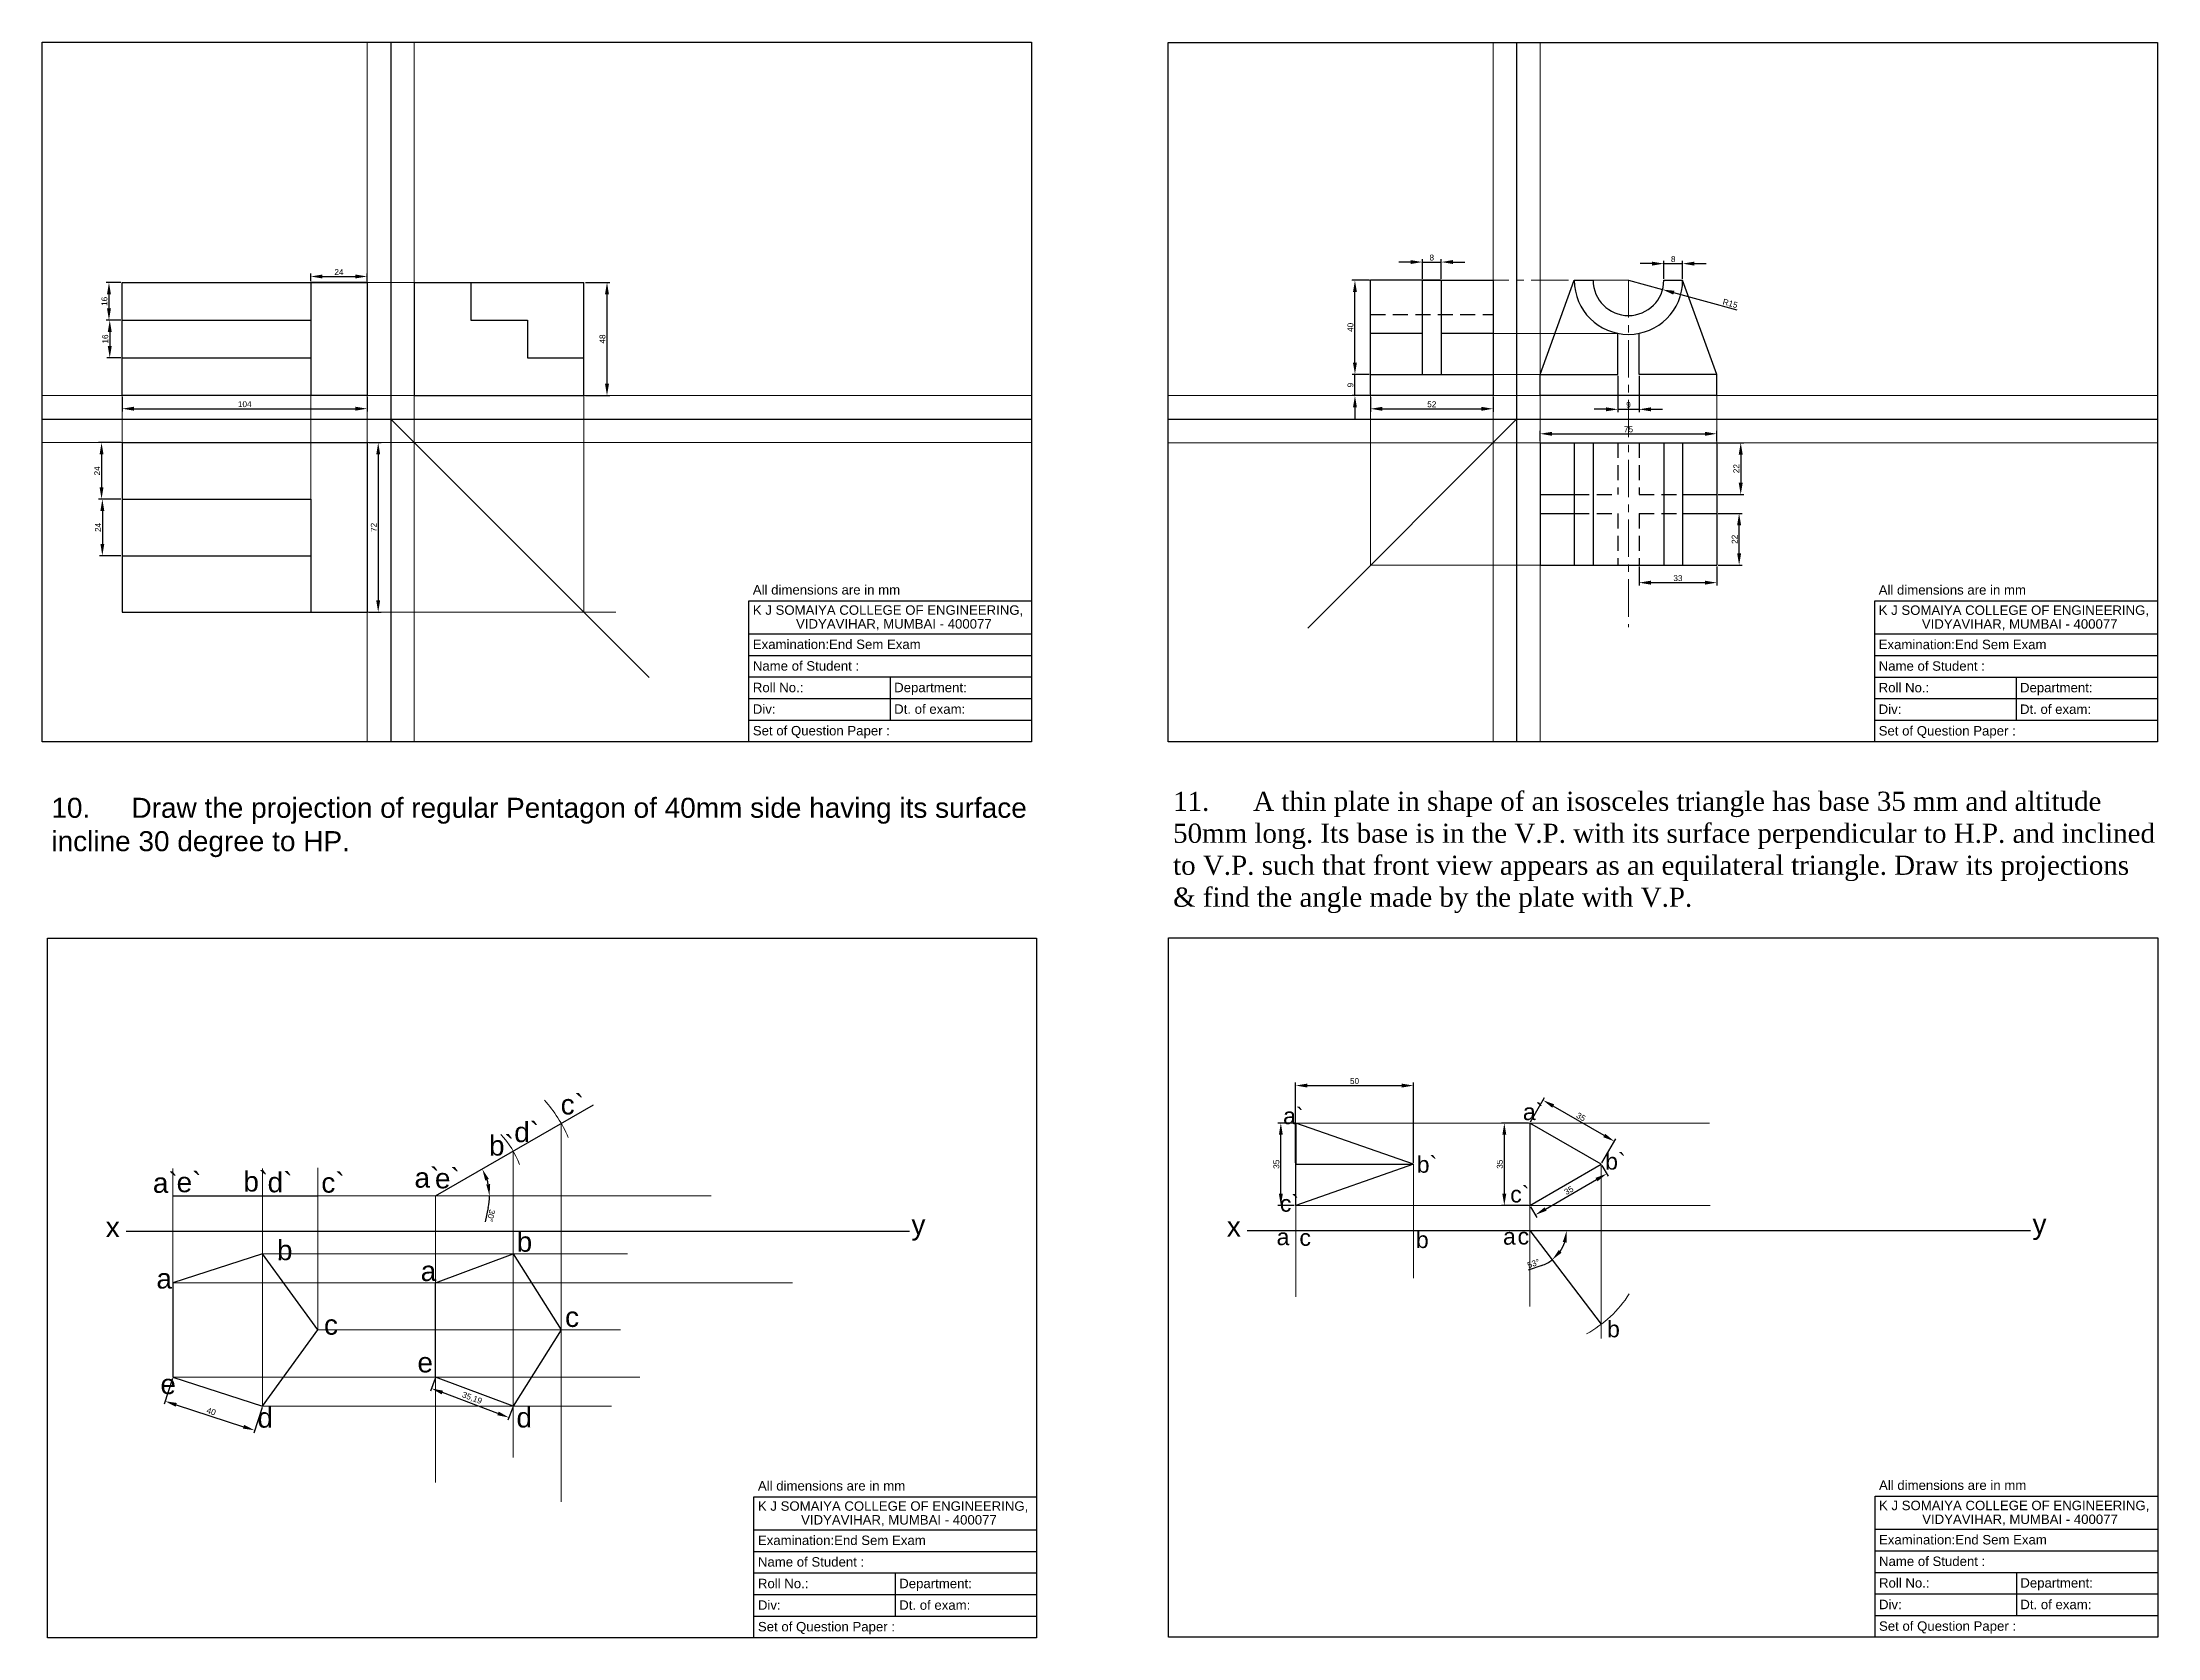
# Model space of a CAD drawing. Header units: millimetres. Extents: x 2669 to 4639, y 1870 to 5119.
# Drawn here: x 3191 to 4090, y 2702 to 3379 of the extents above; entities that cross this region are included whole.
import ezdxf

# ---------------------------------------------------------------- set-up
doc = ezdxf.new("R2010")
doc.units = ezdxf.units.MM
doc.linetypes.add('CENTER', pattern=[50.8, 31.75, -6.35, 6.35, -6.35])
doc.linetypes.add('HIDDEN', pattern=[9.525, 6.35, -3.175])
doc.styles.get("Standard").update_dxf_attribs({"font": 'arial.ttf'})
doc.dimstyles.new('ISO-25', dxfattribs={"dimtxt": 2.5, "dimasz": 5, "dimexe": 1.25, "dimexo": 0.625, "dimtad": 1, "dimtxsty": 'Standard', "dimcen": 2.5, "dimadec": 0, "dimazin": 0, "dimtfac": 1, "dimtmove": 0, "dimatfit": 3, "dimfxl": 1, "dimarcsym": 0})

msp = doc.modelspace()

# ---------------------------------------------------------------- texts
at = {"lineweight": 9}
for s, height, p in [('All dimensions are in mm', 4.00791, (3493.112, 3144.511)), ('All dimensions are in mm', 4.00791, (3971.112, 3144.468)), ('K J SOMAIYA COLLEGE OF ENGINEERING, ', 4.00791, (3493.112, 3135.903)), ('K J SOMAIYA COLLEGE OF ENGINEERING, ', 4.00791, (3971.112, 3135.86)), ('Examination:End Sem Exam ', 4.00791, (3493.112, 3121.355)), ('VIDYAVIHAR, MUMBAI - 400077', 4.00791, (3511.449, 3130.051)), ('Examination:End Sem Exam ', 4.00791, (3971.112, 3121.311)), ('VIDYAVIHAR, MUMBAI - 400077', 4.00791, (3989.448, 3130.008)), ('Name of Student : ', 4.00791, (3493.112, 3112.188)), ('Name of Student : ', 4.00791, (3971.112, 3112.144)), ('Roll No.: ', 4.0079, (3493.112, 3103.021)), ('Department: ', 4.00791, (3553.112, 3103.021)), ('Roll No.: ', 4.0079, (3971.112, 3102.978)), ('Department: ', 4.00791, (4031.112, 3102.978)), ('Div: ', 4.0079, (3493.112, 3093.855)), ('Dt. of exam:', 4.00791, (3553.112, 3093.855)), ('Div: ', 4.0079, (3971.112, 3093.811)), ('Dt. of exam:', 4.00791, (4031.112, 3093.811)), ('Set of Question Paper : ', 4.00791, (3493.112, 3084.688)), ('Set of Question Paper : ', 4.00791, (3971.112, 3084.644)), ('All dimensions are in mm', 4.00791, (3495.264, 2764.044)), ('All dimensions are in mm', 4.00791, (3971.253, 2764.3)), ('K J SOMAIYA COLLEGE OF ENGINEERING, ', 4.00791, (3495.264, 2755.437)), ('K J SOMAIYA COLLEGE OF ENGINEERING, ', 4.00791, (3971.253, 2755.692)), ('VIDYAVIHAR, MUMBAI - 400077', 4.00791, (3513.6, 2749.585)), ('VIDYAVIHAR, MUMBAI - 400077', 4.00791, (3989.59, 2749.84)), ('Examination:End Sem Exam ', 4.00791, (3495.264, 2740.888)), ('Examination:End Sem Exam ', 4.00791, (3971.253, 2741.144)), ('Name of Student : ', 4.00791, (3495.264, 2731.721)), ('Name of Student : ', 4.00791, (3971.253, 2731.977)), ('Roll No.: ', 4.0079, (3495.264, 2722.554)), ('Department: ', 4.00791, (3555.264, 2722.554)), ('Roll No.: ', 4.0079, (3971.253, 2722.81)), ('Department: ', 4.00791, (4031.253, 2722.81)), ('Div: ', 4.0079, (3495.264, 2713.388)), ('Dt. of exam:', 4.00791, (3555.264, 2713.388)), ('Div: ', 4.0079, (3971.253, 2713.644)), ('Dt. of exam:', 4.00791, (4031.253, 2713.644)), ('Set of Question Paper : ', 4.00791, (3495.264, 2704.221)), ('Set of Question Paper : ', 4.00791, (3971.253, 2704.477))]:
    msp.add_text(s, height=height).set_placement(p)
for s, height, p in [('c`', 8.5, (3411.508, 2923.735)), ('a`', 7, (3820.049, 2921.335)), ('d`', 8.5, (3391.808, 2911.97)), ('b`', 8.5, (3381.1, 2906.265)), ('a`', 8.5, (3349.446, 2892.632)), ('e`', 8.5, (3358.135, 2892.347)), ('b`', 7, (3854.995, 2900.31)), ('a`', 8.5, (3238.392, 2890.442)), ('e`', 8.5, (3248.455, 2890.707)), ('b`', 8.5, (3276.805, 2891.004)), ('d`', 8.5, (3287.087, 2890.67)), ('c`', 8.5, (3309.9, 2890.521)), ('c`', 7, (3814.672, 2886.346)), ('x', 8.5, (3218.365, 2871.621)), ('b', 8.5, (3392.843, 2865.407)), ('y', 8.5, (3560.451, 2872.694)), ('x', 8.5, (3694.354, 2871.877)), ('b', 7, (3774.617, 2867.013)), ('y', 8.5, (4036.44, 2872.95)), ('b', 8.5, (3291.062, 2861.843)), ('a', 7, (3715.493, 2868.226)), ('c', 7, (3725.175, 2867.948)), ('a', 7, (3811.605, 2868.43)), ('c', 7, (3817.807, 2868.505)), ('a', 8.5, (3352.073, 2852.992)), ('c', 8.5, (3413.379, 2833.502)), ('b', 7, (3855.792, 2829.101)), ('e', 8.5, (3350.7, 2814.191)), ('e', 8.5, (3241.567, 2804.951)), ('d', 8.5, (3282.745, 2790.742)), ('d', 8.5, (3392.737, 2790.798))]:
    msp.add_text(s, height=height, dxfattribs=at).set_placement(p)
at = {"lineweight": 30}
for s, height, p in [('a`', 7, (3718.239, 2919.603)), ('b`', 7, (3774.997, 2898.986)), ('c`', 7, (3716.878, 2882.426)), ('a', 8.5, (3239.875, 2849.804)), ('c', 8.5, (3311.029, 2830.182))]:
    msp.add_text(s, height=height, dxfattribs=at).set_placement(p)
at = {"lineweight": 9, "char_height": 8.5, "attachment_point": 1}
for s, width, insert in [('10.^IDraw the projection of regular Pentagon of 40mm side having its surface incline 30 degree to HP.', 415.79063, (3195.293, 3058.195)), ('{\\fTimes New Roman|b0|i0|c0|p18;\\H0.95833x;11.^IA thin plate in shape of an isosceles triangle has base 35 mm and altitude 50mm long. Its base is in the V.P. with its surface perpendicular to H.P. and inclined to V.P. such that front view appears as an equilateral triangle. Draw its projections & find the angle made by the plate with V.P. }', 416.33028, (3671.547, 3060.794))]:
    msp.add_mtext_dynamic_manual_height_columns(s, width=width, gutter_width=42.5, heights=[0], dxfattribs=dict(at, insert=insert))

# ---------------------------------------------------------------- blocks, each defined once
blk = doc.blocks.new('*D28')
at = {"color": 0, "lineweight": -2, "transparency": 16777216}
blk.add_line((3828.06, 2859.62), (3822.24, 2857.63), dxfattribs=at)
for start, end in [(325.76119, 341.55534), (288.87186, 307.31652)]:
    blk.add_arc((3823.01, 2874.38), 15.6, start, end, dxfattribs=at)
at = {"color": 0, "lineweight": 35, "transparency": 16777216}
for points in [[(3836.99, 2869.58), (3838.63, 2869.32), (3838.61, 2874.38)], [(3836.51, 2865.03), (3835.3, 2866.18), (3832.47, 2861.98)]]:
    blk.add_solid(points, dxfattribs=at)
at = {"layer": 'Defpoints', "color": 0, "lineweight": 35, "transparency": 16777216}
for p in [(3703.01, 2874.38), (3823.01, 2874.38), (4035.59, 2874.38), (3837.89, 2869.68), (3853.32, 2834.62)]:
    blk.add_point(p, dxfattribs=at)
at = {"color": 0, "lineweight": 9, "transparency": 16777216, "insert": (3824.53, 2860.43), "char_height": 2.5, "attachment_point": 5, "rotation": 18.87186}
blk.add_mtext('53°', dxfattribs=at)
blk = doc.blocks.new('*D29')
at = {"color": 0, "lineweight": -2, "transparency": 16777216}
blk.add_line((3380.76, 2884.16), (3379.42, 2878.15), dxfattribs=at)
for start, end in [(12.55271, 17.44729), (347.44729, 0)]:
    blk.add_arc((3358.44, 2889.13), 22.87, start, end, dxfattribs=at)
at = {"color": 0, "lineweight": 35, "transparency": 16777216}
for points in [[(3379.49, 2895.65), (3381.02, 2896.32), (3378.24, 2900.56)], [(3381.59, 2894.19), (3379.93, 2894.01), (3381.31, 2889.13)]]:
    blk.add_solid(points, dxfattribs=at)
at = {"layer": 'Defpoints', "color": 0, "lineweight": 35, "transparency": 16777216}
for p in [(3425.49, 2927.84), (3379.93, 2896.95), (3308.44, 2889.13), (3358.44, 2889.13), (3475.41, 2889.13)]:
    blk.add_point(p, dxfattribs=at)
at = {"color": 0, "lineweight": 9, "transparency": 16777216, "insert": (3381.95, 2880.74), "char_height": 2.5, "attachment_point": 5, "rotation": 257.44729}
blk.add_mtext('30°', dxfattribs=at)
blk = doc.blocks.new('*D30')
at = {"color": 0, "lineweight": -2, "transparency": 16777216}
for p, q in [((3358.22, 2811.62), (3356.19, 2806.21)), ((3384.89, 2796.78), (3361.31, 2805.63)), ((3391.16, 2799.26), (3389.13, 2793.85))]:
    blk.add_line(p, q, dxfattribs=at)
at = {"color": 0, "lineweight": 35, "transparency": 16777216}
for points in [[(3361.6, 2806.41), (3361.02, 2804.85), (3356.63, 2807.38)], [(3385.18, 2797.56), (3384.6, 2796), (3389.57, 2795.02)]]:
    blk.add_solid(points, dxfattribs=at)
at = {"layer": 'Defpoints', "color": 0, "lineweight": 35, "transparency": 16777216}
for p in [(3358.44, 2812.2), (3356.63, 2807.38), (3391.38, 2799.84)]:
    blk.add_point(p, dxfattribs=at)
at = {"color": 0, "lineweight": 9, "transparency": 16777216, "insert": (3373.85, 2803.19), "char_height": 2.5, "attachment_point": 5, "rotation": 339.43355}
blk.add_mtext('35,19', dxfattribs=at)
blk = doc.blocks.new('*D31')
at = {"color": 0, "lineweight": -2, "transparency": 16777216}
for p, q in [((3246.69, 2811.61), (3243.17, 2800.77)), ((3248.31, 2800.41), (3276.84, 2791.14)), ((3284.73, 2799.25), (3281.21, 2788.41))]:
    blk.add_line(p, q, dxfattribs=at)
at = {"color": 0, "lineweight": 35, "transparency": 16777216}
for points in [[(3248.57, 2801.21), (3248.05, 2799.62), (3243.56, 2801.96)], [(3277.1, 2791.93), (3276.58, 2790.35), (3281.6, 2789.6)]]:
    blk.add_solid(points, dxfattribs=at)
at = {"layer": 'Defpoints', "color": 0, "lineweight": 35, "transparency": 16777216}
for p in [(3246.88, 2812.2), (3284.93, 2799.84), (3281.6, 2789.6)]:
    blk.add_point(p, dxfattribs=at)
at = {"color": 0, "lineweight": 9, "transparency": 16777216, "insert": (3263.16, 2797.59), "char_height": 2.5, "attachment_point": 5, "rotation": 342}
blk.add_mtext('40', dxfattribs=at)
blk = doc.blocks.new('*D32')
at = {"color": 0, "lineweight": -2, "transparency": 16777216}
for p, q in [((3722.96, 2920.09), (3716.04, 2920.09)), ((3717.29, 2890.09), (3717.29, 2915.09)), ((3722.96, 2885.09), (3716.04, 2885.09))]:
    blk.add_line(p, q, dxfattribs=at)
at = {"color": 0, "lineweight": 35, "transparency": 16777216}
for points in [[(3716.46, 2915.09), (3718.12, 2915.09), (3717.29, 2920.09)], [(3716.46, 2890.09), (3718.12, 2890.09), (3717.29, 2885.09)]]:
    blk.add_solid(points, dxfattribs=at)
at = {"layer": 'Defpoints', "color": 0, "lineweight": 35, "transparency": 16777216}
for p in [(3717.29, 2920.09), (3723.58, 2920.09), (3723.58, 2885.09)]:
    blk.add_point(p, dxfattribs=at)
at = {"color": 0, "lineweight": 9, "transparency": 16777216, "insert": (3715.39, 2902.59), "char_height": 2.5, "attachment_point": 5, "rotation": 90}
blk.add_mtext('35', dxfattribs=at)
blk = doc.blocks.new('*D33')
at = {"color": 0, "lineweight": -2, "transparency": 16777216}
for p, q in [((3723.58, 2903.22), (3723.58, 2937.24)), ((3773.58, 2903.22), (3773.58, 2937.24)), ((3728.58, 2935.99), (3768.58, 2935.99))]:
    blk.add_line(p, q, dxfattribs=at)
at = {"color": 0, "lineweight": 35, "transparency": 16777216}
for points in [[(3728.58, 2936.83), (3728.58, 2935.16), (3723.58, 2935.99)], [(3768.58, 2936.83), (3768.58, 2935.16), (3773.58, 2935.99)]]:
    blk.add_solid(points, dxfattribs=at)
at = {"layer": 'Defpoints', "color": 0, "lineweight": 35, "transparency": 16777216}
for p in [(3773.58, 2935.99), (3723.58, 2902.59), (3773.58, 2902.59)]:
    blk.add_point(p, dxfattribs=at)
at = {"color": 0, "lineweight": 9, "transparency": 16777216, "insert": (3748.58, 2937.9), "char_height": 2.5, "attachment_point": 5}
blk.add_mtext('50', dxfattribs=at)
blk = doc.blocks.new('*D34')
at = {"color": 0, "lineweight": -2, "transparency": 16777216}
for p, q in [((3822.39, 2920.09), (3810.92, 2920.09)), ((3812.17, 2915.09), (3812.17, 2890.09)), ((3822.39, 2885.09), (3810.92, 2885.09))]:
    blk.add_line(p, q, dxfattribs=at)
at = {"color": 0, "lineweight": 35, "transparency": 16777216}
for points in [[(3811.33, 2915.09), (3813, 2915.09), (3812.17, 2920.09)], [(3811.33, 2890.09), (3813, 2890.09), (3812.17, 2885.09)]]:
    blk.add_solid(points, dxfattribs=at)
at = {"layer": 'Defpoints', "color": 0, "lineweight": 35, "transparency": 16777216}
for p in [(3823.01, 2920.09), (3812.17, 2885.09), (3823.01, 2885.09)]:
    blk.add_point(p, dxfattribs=at)
at = {"color": 0, "lineweight": 9, "transparency": 16777216, "insert": (3810.26, 2902.59), "char_height": 2.5, "attachment_point": 5, "rotation": 90}
blk.add_mtext('35', dxfattribs=at)
blk = doc.blocks.new('*D35')
at = {"color": 0, "lineweight": -2, "transparency": 16777216}
for p, q in [((3823.33, 2920.64), (3829.24, 2930.88)), ((3854.59, 2914.79), (3832.94, 2927.29)), ((3853.64, 2903.14), (3859.55, 2913.38))]:
    blk.add_line(p, q, dxfattribs=at)
at = {"color": 0, "lineweight": 35, "transparency": 16777216}
for points in [[(3833.36, 2928.02), (3832.53, 2926.57), (3828.61, 2929.79)], [(3855.01, 2915.52), (3854.18, 2914.07), (3858.92, 2912.29)]]:
    blk.add_solid(points, dxfattribs=at)
at = {"layer": 'Defpoints', "color": 0, "lineweight": 35, "transparency": 16777216}
for p in [(3828.61, 2929.79), (3823.01, 2920.09), (3853.32, 2902.59)]:
    blk.add_point(p, dxfattribs=at)
at = {"color": 0, "lineweight": 9, "transparency": 16777216, "insert": (3844.72, 2922.69), "char_height": 2.5, "attachment_point": 5, "rotation": 330}
blk.add_mtext('35', dxfattribs=at)
blk = doc.blocks.new('*D36')
at = {"color": 0, "lineweight": -2, "transparency": 16777216}
for p, q in [((3853.64, 2902.05), (3856.27, 2897.49)), ((3829.67, 2883.57), (3851.32, 2896.07)), ((3823.33, 2884.55), (3825.96, 2879.99))]:
    blk.add_line(p, q, dxfattribs=at)
at = {"color": 0, "lineweight": 35, "transparency": 16777216}
for points in [[(3850.9, 2896.79), (3851.73, 2895.35), (3855.65, 2898.57)], [(3829.25, 2884.29), (3830.08, 2882.85), (3825.34, 2881.07)]]:
    blk.add_solid(points, dxfattribs=at)
at = {"layer": 'Defpoints', "color": 0, "lineweight": 35, "transparency": 16777216}
for p in [(3853.32, 2902.59), (3855.65, 2898.57), (3823.01, 2885.09)]:
    blk.add_point(p, dxfattribs=at)
at = {"color": 0, "lineweight": 9, "transparency": 16777216, "insert": (3839.54, 2891.47), "char_height": 2.5, "attachment_point": 5, "rotation": 30}
blk.add_mtext('35', dxfattribs=at)
blk = doc.blocks.new('*D41')
at = {"color": 0, "lineweight": -2, "transparency": 16777216}
for p, q in [((3224.75, 3277.01), (3218.48, 3277.01)), ((3219.73, 3272.01), (3219.73, 3266.01)), ((3224.75, 3261.01), (3218.48, 3261.01))]:
    blk.add_line(p, q, dxfattribs=at)
at = {"color": 0, "lineweight": 35, "transparency": 16777216}
for points in [[(3218.9, 3272.01), (3220.56, 3272.01), (3219.73, 3277.01)], [(3218.9, 3266.01), (3220.56, 3266.01), (3219.73, 3261.01)]]:
    blk.add_solid(points, dxfattribs=at)
at = {"layer": 'Defpoints', "color": 0, "lineweight": 35, "transparency": 16777216}
for p in [(3225.38, 3277.01), (3219.73, 3261.01), (3225.38, 3261.01)]:
    blk.add_point(p, dxfattribs=at)
at = {"color": 0, "lineweight": 9, "transparency": 16777216, "insert": (3217.83, 3269.01), "char_height": 2.5, "attachment_point": 5, "rotation": 90}
blk.add_mtext('16', dxfattribs=at)
blk = doc.blocks.new('*D42')
at = {"color": 0, "lineweight": -2, "transparency": 16777216}
for p, q in [((3224.75, 3261.01), (3218.82, 3261.01)), ((3220.07, 3256.01), (3220.07, 3250.01)), ((3224.75, 3245.01), (3218.82, 3245.01))]:
    blk.add_line(p, q, dxfattribs=at)
at = {"color": 0, "lineweight": 35, "transparency": 16777216}
for points in [[(3219.23, 3256.01), (3220.9, 3256.01), (3220.07, 3261.01)], [(3219.23, 3250.01), (3220.9, 3250.01), (3220.07, 3245.01)]]:
    blk.add_solid(points, dxfattribs=at)
at = {"layer": 'Defpoints', "color": 0, "lineweight": 35, "transparency": 16777216}
for p in [(3225.38, 3261.01), (3220.07, 3245.01), (3225.38, 3245.01)]:
    blk.add_point(p, dxfattribs=at)
at = {"color": 0, "lineweight": 9, "transparency": 16777216, "insert": (3218.17, 3253.01), "char_height": 2.5, "attachment_point": 5, "rotation": 90}
blk.add_mtext('16', dxfattribs=at)
blk = doc.blocks.new('*D43')
at = {"color": 0, "lineweight": -2, "transparency": 16777216}
for p, q in [((3225.38, 3228.38), (3225.38, 3222.17)), ((3329.38, 3228.38), (3329.38, 3222.17)), ((3230.38, 3223.42), (3324.38, 3223.42))]:
    blk.add_line(p, q, dxfattribs=at)
at = {"color": 0, "lineweight": 35, "transparency": 16777216}
for points in [[(3230.38, 3224.25), (3230.38, 3222.58), (3225.38, 3223.42)], [(3324.38, 3224.25), (3324.38, 3222.58), (3329.38, 3223.42)]]:
    blk.add_solid(points, dxfattribs=at)
at = {"layer": 'Defpoints', "color": 0, "lineweight": 35, "transparency": 16777216}
for p in [(3225.38, 3229.01), (3329.38, 3229.01), (3329.38, 3223.42)]:
    blk.add_point(p, dxfattribs=at)
at = {"color": 0, "lineweight": 9, "transparency": 16777216, "insert": (3277.38, 3225.32), "char_height": 2.5, "attachment_point": 5}
blk.add_mtext('104', dxfattribs=at)
blk = doc.blocks.new('*D44')
at = {"color": 0, "lineweight": -2, "transparency": 16777216}
for p, q in [((3305.38, 3277.63), (3305.38, 3280.81)), ((3310.38, 3279.56), (3324.38, 3279.56)), ((3329.38, 3277.63), (3329.38, 3280.81))]:
    blk.add_line(p, q, dxfattribs=at)
at = {"color": 0, "lineweight": 35, "transparency": 16777216}
for points in [[(3310.38, 3280.39), (3310.38, 3278.73), (3305.38, 3279.56)], [(3324.38, 3280.39), (3324.38, 3278.73), (3329.38, 3279.56)]]:
    blk.add_solid(points, dxfattribs=at)
at = {"layer": 'Defpoints', "color": 0, "lineweight": 35, "transparency": 16777216}
for p in [(3329.38, 3279.56), (3305.38, 3277.01), (3329.38, 3277.01)]:
    blk.add_point(p, dxfattribs=at)
at = {"color": 0, "lineweight": 9, "transparency": 16777216, "insert": (3317.38, 3281.44), "char_height": 2.5, "attachment_point": 5}
blk.add_mtext('24', dxfattribs=at)
blk = doc.blocks.new('*D45')
at = {"color": 0, "lineweight": -2, "transparency": 16777216}
for p, q in [((3224.75, 3209.01), (3215.34, 3209.01)), ((3216.59, 3204.01), (3216.59, 3190.01)), ((3224.75, 3185.01), (3215.34, 3185.01))]:
    blk.add_line(p, q, dxfattribs=at)
at = {"color": 0, "lineweight": 35, "transparency": 16777216}
for points in [[(3215.76, 3204.01), (3217.42, 3204.01), (3216.59, 3209.01)], [(3215.76, 3190.01), (3217.42, 3190.01), (3216.59, 3185.01)]]:
    blk.add_solid(points, dxfattribs=at)
at = {"layer": 'Defpoints', "color": 0, "lineweight": 35, "transparency": 16777216}
for p in [(3225.38, 3209.01), (3216.59, 3185.01), (3225.38, 3185.01)]:
    blk.add_point(p, dxfattribs=at)
at = {"color": 0, "lineweight": 9, "transparency": 16777216, "insert": (3214.71, 3197.01), "char_height": 2.5, "attachment_point": 5, "rotation": 90}
blk.add_mtext('24', dxfattribs=at)
blk = doc.blocks.new('*D46')
at = {"color": 0, "lineweight": -2, "transparency": 16777216}
for p, q in [((3224.75, 3185.01), (3215.68, 3185.01)), ((3216.93, 3180.01), (3216.93, 3166.01)), ((3224.75, 3161.01), (3215.68, 3161.01))]:
    blk.add_line(p, q, dxfattribs=at)
at = {"color": 0, "lineweight": 35, "transparency": 16777216}
for points in [[(3216.1, 3180.01), (3217.76, 3180.01), (3216.93, 3185.01)], [(3216.1, 3166.01), (3217.76, 3166.01), (3216.93, 3161.01)]]:
    blk.add_solid(points, dxfattribs=at)
at = {"layer": 'Defpoints', "color": 0, "lineweight": 35, "transparency": 16777216}
for p in [(3225.38, 3185.01), (3216.93, 3161.01), (3225.38, 3161.01)]:
    blk.add_point(p, dxfattribs=at)
at = {"color": 0, "lineweight": 9, "transparency": 16777216, "insert": (3215.05, 3173.01), "char_height": 2.5, "attachment_point": 5, "rotation": 90}
blk.add_mtext('24', dxfattribs=at)
blk = doc.blocks.new('*D47')
at = {"color": 0, "lineweight": -2, "transparency": 16777216}
for p, q in [((3330, 3209.01), (3335.3, 3209.01)), ((3334.05, 3204.01), (3334.05, 3142.01)), ((3330, 3137.01), (3335.3, 3137.01))]:
    blk.add_line(p, q, dxfattribs=at)
at = {"color": 0, "lineweight": 35, "transparency": 16777216}
for points in [[(3333.22, 3204.01), (3334.88, 3204.01), (3334.05, 3209.01)], [(3333.22, 3142.01), (3334.88, 3142.01), (3334.05, 3137.01)]]:
    blk.add_solid(points, dxfattribs=at)
at = {"layer": 'Defpoints', "color": 0, "lineweight": 35, "transparency": 16777216}
for p in [(3329.38, 3209.01), (3329.38, 3137.01), (3334.05, 3137.01)]:
    blk.add_point(p, dxfattribs=at)
at = {"color": 0, "lineweight": 9, "transparency": 16777216, "insert": (3332.17, 3173.01), "char_height": 2.5, "attachment_point": 5, "rotation": 90}
blk.add_mtext('72', dxfattribs=at)
blk = doc.blocks.new('*D48')
at = {"color": 0, "lineweight": -2, "transparency": 16777216}
for p, q in [((3422, 3277.01), (3432.44, 3277.01)), ((3431.19, 3234.01), (3431.19, 3272.01)), ((3422, 3229.01), (3432.44, 3229.01))]:
    blk.add_line(p, q, dxfattribs=at)
at = {"color": 0, "lineweight": 35, "transparency": 16777216}
for points in [[(3430.35, 3272.01), (3432.02, 3272.01), (3431.19, 3277.01)], [(3430.35, 3234.01), (3432.02, 3234.01), (3431.19, 3229.01)]]:
    blk.add_solid(points, dxfattribs=at)
at = {"layer": 'Defpoints', "color": 0, "lineweight": 35, "transparency": 16777216}
for p in [(3421.38, 3277.01), (3431.19, 3277.01), (3421.38, 3229.01)]:
    blk.add_point(p, dxfattribs=at)
at = {"color": 0, "lineweight": 9, "transparency": 16777216, "insert": (3429.28, 3253.01), "char_height": 2.5, "attachment_point": 5, "rotation": 90}
blk.add_mtext('48', dxfattribs=at)
blk = doc.blocks.new('*D51')
at = {"color": 0, "lineweight": -2, "transparency": 16777216}
for p, q in [((3772.38, 3285.69), (3767.38, 3285.69)), ((3777.38, 3278.59), (3777.38, 3286.94)), ((3777.38, 3285.69), (3785.38, 3285.69)), ((3785.38, 3278.59), (3785.38, 3286.94)), ((3790.38, 3285.69), (3795.38, 3285.69))]:
    blk.add_line(p, q, dxfattribs=at)
at = {"color": 0, "lineweight": 35, "transparency": 16777216}
for points in [[(3772.38, 3286.53), (3772.38, 3284.86), (3777.38, 3285.69)], [(3790.38, 3286.53), (3790.38, 3284.86), (3785.38, 3285.69)]]:
    blk.add_solid(points, dxfattribs=at)
at = {"layer": 'Defpoints', "color": 0, "lineweight": 35, "transparency": 16777216}
for p in [(3785.38, 3285.69), (3777.38, 3277.96), (3785.38, 3277.96)]:
    blk.add_point(p, dxfattribs=at)
at = {"color": 0, "lineweight": 9, "transparency": 16777216, "insert": (3781.38, 3287.59), "char_height": 2.5, "attachment_point": 5}
blk.add_mtext('8', dxfattribs=at)
blk = doc.blocks.new('*D52')
at = {"color": 0, "lineweight": -2, "transparency": 16777216}
for p, q in [((3748.75, 3242.96), (3748.75, 3247.96)), ((3754.75, 3237.96), (3747.5, 3237.96)), ((3748.75, 3228.96), (3748.75, 3237.96)), ((3754.75, 3228.96), (3747.5, 3228.96)), ((3748.75, 3223.96), (3748.75, 3218.96))]:
    blk.add_line(p, q, dxfattribs=at)
at = {"color": 0, "lineweight": 35, "transparency": 16777216}
for points in [[(3747.91, 3242.96), (3749.58, 3242.96), (3748.75, 3237.96)], [(3747.91, 3223.96), (3749.58, 3223.96), (3748.75, 3228.96)]]:
    blk.add_solid(points, dxfattribs=at)
at = {"layer": 'Defpoints', "color": 0, "lineweight": 35, "transparency": 16777216}
for p in [(3748.75, 3237.96), (3755.38, 3237.96), (3755.38, 3228.96)]:
    blk.add_point(p, dxfattribs=at)
at = {"color": 0, "lineweight": 9, "transparency": 16777216, "insert": (3746.85, 3233.46), "char_height": 2.5, "attachment_point": 5, "rotation": 90}
blk.add_mtext('9', dxfattribs=at)
blk = doc.blocks.new('*D53')
at = {"color": 0, "lineweight": -2, "transparency": 16777216}
for p, q in [((3754.75, 3277.96), (3747.5, 3277.96)), ((3748.75, 3242.96), (3748.75, 3272.96)), ((3754.75, 3237.96), (3747.5, 3237.96))]:
    blk.add_line(p, q, dxfattribs=at)
at = {"color": 0, "lineweight": 35, "transparency": 16777216}
for points in [[(3747.91, 3272.96), (3749.58, 3272.96), (3748.75, 3277.96)], [(3747.91, 3242.96), (3749.58, 3242.96), (3748.75, 3237.96)]]:
    blk.add_solid(points, dxfattribs=at)
at = {"layer": 'Defpoints', "color": 0, "lineweight": 35, "transparency": 16777216}
for p in [(3748.75, 3277.96), (3755.38, 3277.96), (3755.38, 3237.96)]:
    blk.add_point(p, dxfattribs=at)
at = {"color": 0, "lineweight": 9, "transparency": 16777216, "insert": (3746.85, 3257.96), "char_height": 2.5, "attachment_point": 5, "rotation": 90}
blk.add_mtext('40', dxfattribs=at)
blk = doc.blocks.new('*D54')
at = {"color": 0, "lineweight": -2, "transparency": 16777216}
for p, q in [((3903, 3178.96), (3913.11, 3178.96)), ((3911.86, 3161.96), (3911.86, 3173.96)), ((3903, 3156.96), (3913.11, 3156.96))]:
    blk.add_line(p, q, dxfattribs=at)
at = {"color": 0, "lineweight": 35, "transparency": 16777216}
for points in [[(3911.03, 3173.96), (3912.7, 3173.96), (3911.86, 3178.96)], [(3911.03, 3161.96), (3912.7, 3161.96), (3911.86, 3156.96)]]:
    blk.add_solid(points, dxfattribs=at)
at = {"layer": 'Defpoints', "color": 0, "lineweight": 35, "transparency": 16777216}
for p in [(3902.38, 3178.96), (3911.86, 3178.96), (3902.38, 3156.96)]:
    blk.add_point(p, dxfattribs=at)
at = {"color": 0, "lineweight": 9, "transparency": 16777216, "insert": (3909.98, 3167.96), "char_height": 2.5, "attachment_point": 5, "rotation": 90}
blk.add_mtext('22', dxfattribs=at)
blk = doc.blocks.new('*D55')
at = {"color": 0, "lineweight": -2, "transparency": 16777216}
for p, q in [((3869.38, 3156.34), (3869.38, 3148.3)), ((3902.38, 3156.34), (3902.38, 3148.3)), ((3874.38, 3149.55), (3897.38, 3149.55))]:
    blk.add_line(p, q, dxfattribs=at)
at = {"color": 0, "lineweight": 35, "transparency": 16777216}
for points in [[(3874.38, 3150.38), (3874.38, 3148.71), (3869.38, 3149.55)], [(3897.38, 3150.38), (3897.38, 3148.71), (3902.38, 3149.55)]]:
    blk.add_solid(points, dxfattribs=at)
at = {"layer": 'Defpoints', "color": 0, "lineweight": 35, "transparency": 16777216}
for p in [(3869.38, 3156.96), (3902.38, 3156.96), (3902.38, 3149.55)]:
    blk.add_point(p, dxfattribs=at)
at = {"color": 0, "lineweight": 9, "transparency": 16777216, "insert": (3885.88, 3151.45), "char_height": 2.5, "attachment_point": 5}
blk.add_mtext('33', dxfattribs=at)
blk = doc.blocks.new('*D56')
at = {"color": 0, "lineweight": -2, "transparency": 16777216}
for p, q in [((3860.38, 3237.34), (3860.38, 3221.9)), ((3869.38, 3237.34), (3869.38, 3221.9)), ((3855.38, 3223.15), (3850.38, 3223.15)), ((3860.38, 3223.15), (3869.38, 3223.15)), ((3874.38, 3223.15), (3879.38, 3223.15))]:
    blk.add_line(p, q, dxfattribs=at)
at = {"color": 0, "lineweight": 35, "transparency": 16777216}
for points in [[(3855.38, 3223.99), (3855.38, 3222.32), (3860.38, 3223.15)], [(3874.38, 3223.99), (3874.38, 3222.32), (3869.38, 3223.15)]]:
    blk.add_solid(points, dxfattribs=at)
at = {"layer": 'Defpoints', "color": 0, "lineweight": 35, "transparency": 16777216}
for p in [(3860.38, 3237.96), (3869.38, 3237.96), (3869.38, 3223.15)]:
    blk.add_point(p, dxfattribs=at)
at = {"color": 0, "lineweight": 9, "transparency": 16777216, "insert": (3864.88, 3225.05), "char_height": 2.5, "attachment_point": 5}
blk.add_mtext('9', dxfattribs=at)
blk = doc.blocks.new('*D57')
at = {"color": 0, "lineweight": -2, "transparency": 16777216}
for p, q in [((3874.88, 3285.02), (3869.88, 3285.02)), ((3879.88, 3278.59), (3879.88, 3286.27)), ((3879.88, 3285.02), (3887.88, 3285.02)), ((3887.88, 3278.59), (3887.88, 3286.27)), ((3892.88, 3285.02), (3897.88, 3285.02))]:
    blk.add_line(p, q, dxfattribs=at)
at = {"color": 0, "lineweight": 35, "transparency": 16777216}
for points in [[(3874.88, 3285.85), (3874.88, 3284.18), (3879.88, 3285.02)], [(3892.88, 3285.85), (3892.88, 3284.18), (3887.88, 3285.02)]]:
    blk.add_solid(points, dxfattribs=at)
at = {"layer": 'Defpoints', "color": 0, "lineweight": 35, "transparency": 16777216}
for p in [(3887.88, 3285.02), (3879.88, 3277.96), (3887.88, 3277.96)]:
    blk.add_point(p, dxfattribs=at)
at = {"color": 0, "lineweight": 9, "transparency": 16777216, "insert": (3883.88, 3286.92), "char_height": 2.5, "attachment_point": 5}
blk.add_mtext('8', dxfattribs=at)
blk = doc.blocks.new('*D58')
at = {"color": 0, "lineweight": -2, "transparency": 16777216}
for p, q in [((3903, 3208.96), (3913.79, 3208.96)), ((3912.54, 3203.96), (3912.54, 3191.96)), ((3903, 3186.96), (3913.79, 3186.96))]:
    blk.add_line(p, q, dxfattribs=at)
at = {"color": 0, "lineweight": 35, "transparency": 16777216}
for points in [[(3911.71, 3203.96), (3913.37, 3203.96), (3912.54, 3208.96)], [(3911.71, 3191.96), (3913.37, 3191.96), (3912.54, 3186.96)]]:
    blk.add_solid(points, dxfattribs=at)
at = {"layer": 'Defpoints', "color": 0, "lineweight": 35, "transparency": 16777216}
for p in [(3902.38, 3208.96), (3902.38, 3186.96), (3912.54, 3186.96)]:
    blk.add_point(p, dxfattribs=at)
at = {"color": 0, "lineweight": 9, "transparency": 16777216, "insert": (3910.66, 3197.96), "char_height": 2.5, "attachment_point": 5, "rotation": 90}
blk.add_mtext('22', dxfattribs=at)
blk = doc.blocks.new('*D59')
at = {"color": 0, "lineweight": -2, "transparency": 16777216}
for p, q in [((3827.38, 3209.59), (3827.38, 3214.02)), ((3832.38, 3212.77), (3897.38, 3212.77)), ((3902.38, 3209.59), (3902.38, 3214.02))]:
    blk.add_line(p, q, dxfattribs=at)
at = {"color": 0, "lineweight": 35, "transparency": 16777216}
for points in [[(3832.38, 3213.6), (3832.38, 3211.93), (3827.38, 3212.77)], [(3897.38, 3213.6), (3897.38, 3211.93), (3902.38, 3212.77)]]:
    blk.add_solid(points, dxfattribs=at)
at = {"layer": 'Defpoints', "color": 0, "lineweight": 35, "transparency": 16777216}
for p in [(3827.38, 3208.96), (3902.38, 3212.77), (3902.38, 3208.96)]:
    blk.add_point(p, dxfattribs=at)
at = {"color": 0, "lineweight": 9, "transparency": 16777216, "insert": (3864.88, 3214.66), "char_height": 2.5, "attachment_point": 5}
blk.add_mtext('75', dxfattribs=at)
blk = doc.blocks.new('*D60')
at = {"color": 0, "lineweight": -2, "transparency": 16777216}
for p, q in [((3755.38, 3228.34), (3755.38, 3222.13)), ((3807.38, 3228.34), (3807.38, 3222.13)), ((3760.38, 3223.38), (3802.38, 3223.38))]:
    blk.add_line(p, q, dxfattribs=at)
at = {"color": 0, "lineweight": 35, "transparency": 16777216}
for points in [[(3760.38, 3224.21), (3760.38, 3222.54), (3755.38, 3223.38)], [(3802.38, 3224.21), (3802.38, 3222.54), (3807.38, 3223.38)]]:
    blk.add_solid(points, dxfattribs=at)
at = {"layer": 'Defpoints', "color": 0, "lineweight": 35, "transparency": 16777216}
for p in [(3755.38, 3228.96), (3807.38, 3228.96), (3807.38, 3223.38)]:
    blk.add_point(p, dxfattribs=at)
at = {"color": 0, "lineweight": 9, "transparency": 16777216, "insert": (3781.38, 3225.28), "char_height": 2.5, "attachment_point": 5}
blk.add_mtext('52', dxfattribs=at)
blk = doc.blocks.new('*D61')
at = {"color": 0, "lineweight": -2, "transparency": 16777216}
for p, q in [((3864.88, 3277.96), (3879.35, 3274)), ((3911.06, 3265.32), (3884.17, 3272.68))]:
    blk.add_line(p, q, dxfattribs=at)
at = {"color": 0, "lineweight": 35, "transparency": 16777216}
blk.add_solid([(3884.39, 3273.49), (3883.95, 3271.88), (3879.35, 3274)], dxfattribs=at)
at = {"layer": 'Defpoints', "color": 0, "lineweight": 35, "transparency": 16777216}
for p in [(3864.88, 3277.96), (3879.35, 3274)]:
    blk.add_point(p, dxfattribs=at)
at = {"color": 0, "lineweight": 9, "transparency": 16777216, "insert": (3908.07, 3268.11), "char_height": 2.5, "attachment_point": 5, "rotation": 344.69116}
blk.add_mtext('R15', dxfattribs=at)

# ---------------------------------------------------------------- dimensions: what is measured, and where the dimension line sits
at = {"lineweight": 9}
for base, p1, p2, picture, middle in [((3785.379, 3285.693), (3777.379, 3277.962), (3785.379, 3277.962), '*D51', (3781.379, 3287.594)), ((3887.879, 3285.016), (3879.879, 3277.962), (3887.879, 3277.962), '*D57', (3883.879, 3286.917)), ((3329.38, 3279.561), (3305.38, 3277.005), (3329.38, 3277.005), '*D44', (3317.38, 3281.441)), ((3869.379, 3223.152), (3860.379, 3237.962), (3869.379, 3237.962), '*D56', (3864.879, 3225.053)), ((3329.38, 3223.418), (3225.38, 3229.005), (3329.38, 3229.005), '*D43', (3277.38, 3225.32)), ((3807.379, 3223.378), (3755.379, 3228.962), (3807.379, 3228.962), '*D60', (3781.379, 3225.279)), ((3902.379, 3212.766), (3827.379, 3208.962), (3902.379, 3208.962), '*D59', (3864.879, 3214.662)), ((3902.379, 3149.547), (3869.379, 3156.962), (3902.379, 3156.962), '*D55', (3885.879, 3151.45)), ((3773.585, 2935.994), (3723.585, 2902.594), (3773.585, 2902.594), '*D33', (3748.585, 2937.895))]:
    dim = msp.add_linear_dim(base=base, p1=p1, p2=p2, dimstyle='ISO-25', dxfattribs=at)
    dim.commit()
    dim.dimension.update_dxf_attribs({"geometry": picture, "text_midpoint": middle})
for base, p1, p2, picture, middle in [((3219.73, 3261.005), (3225.38, 3277.005), (3225.38, 3261.005), '*D41', (3217.828, 3269.005)), ((3431.186, 3277.005), (3421.38, 3229.005), (3421.38, 3277.005), '*D48', (3429.284, 3253.005)), ((3748.747, 3277.962), (3755.379, 3237.962), (3755.379, 3277.962), '*D53', (3746.846, 3257.962)), ((3220.068, 3245.005), (3225.38, 3261.005), (3225.38, 3245.005), '*D42', (3218.167, 3253.005)), ((3748.747, 3237.962), (3755.379, 3228.962), (3755.379, 3237.962), '*D52', (3746.846, 3233.462)), ((3216.59, 3185.005), (3225.38, 3209.005), (3225.38, 3185.005), '*D45', (3214.71, 3197.005)), ((3334.05, 3137.005), (3329.38, 3209.005), (3329.38, 3137.005), '*D47', (3332.17, 3173.005)), ((3912.541, 3186.962), (3902.379, 3208.962), (3902.379, 3186.962), '*D58', (3910.661, 3197.962)), ((3216.929, 3161.005), (3225.38, 3185.005), (3225.38, 3161.005), '*D46', (3215.049, 3173.005)), ((3911.863, 3178.962), (3902.379, 3156.962), (3902.379, 3178.962), '*D54', (3909.983, 3167.962)), ((3717.289, 2920.094), (3723.585, 2885.094), (3723.585, 2920.094), '*D32', (3715.387, 2902.594)), ((3812.167, 2885.094), (3823.013, 2920.094), (3823.013, 2885.094), '*D34', (3810.265, 2902.594))]:
    dim = msp.add_linear_dim(base=base, p1=p1, p2=p2, angle=90, dimstyle='ISO-25', dxfattribs=at)
    dim.commit()
    dim.dimension.update_dxf_attribs({"geometry": picture, "text_midpoint": middle})
dim = msp.add_radius_dim(center=(3864.879, 3277.962), mpoint=(3879.347, 3274.002), dimstyle='ISO-25', dxfattribs=at)
dim.commit()
dim.dimension.update_dxf_attribs({"geometry": '*D61', "text_midpoint": (3907.57, 3266.276), "dimtype": 164})
for p1, p2, distance, picture, middle in [((3853.324, 2902.594), (3823.013, 2920.094), -11.2, '*D35', (3844.72, 2922.691)), ((3823.013, 2885.094), (3853.324, 2902.594), -4.649, '*D36', (3839.542, 2891.466)), ((3246.884, 2812.203), (3284.927, 2799.843), -10.773, '*D31', (3263.164, 2797.586)), ((3391.382, 2799.843), (3358.438, 2812.203), 5.148, '*D30', (3373.848, 2803.195))]:
    dim = msp.add_aligned_dim(p1=p1, p2=p2, distance=distance, dimstyle='ISO-25', dxfattribs=at)
    dim.commit()
    dim.dimension.update_dxf_attribs({"geometry": picture, "text_midpoint": middle})
for base, line1, line2, picture, middle in [((3379.927, 2896.95), ((3308.438, 2889.129), (3475.415, 2889.129)), ((3358.438, 2889.129), (3425.495, 2927.844)), '*D29', (3381.947, 2880.742)), ((3837.885, 2869.678), ((3823.013, 2874.384), (3853.324, 2834.619)), ((3703.009, 2874.384), (4035.594, 2874.384)), '*D28', (3824.532, 2860.428))]:
    dim = msp.add_angular_dim_2l(base=base, line1=line1, line2=line2, dimstyle='ISO-25', dxfattribs=at)
    dim.commit()
    dim.dimension.update_dxf_attribs({"geometry": picture, "text_midpoint": middle})

# ---------------------------------------------------------------- linework, layer by layer
for p, q in [((3191.434, 3379.005), (3611.434, 3379.005)), ((3191.434, 3082.005), (3191.434, 3379.005)), ((3611.434, 3379.005), (3611.434, 3082.005)), ((3669.434, 3378.962), (4089.434, 3378.962)), ((3669.434, 3081.962), (3669.434, 3378.962)), ((4089.434, 3378.962), (4089.434, 3081.962)), ((3491.434, 3141.829), (3611.434, 3141.829)), ((3491.434, 3082.005), (3491.434, 3141.829)), ((3611.434, 3137.005), (3611.434, 3082.005)), ((3969.434, 3141.785), (4089.434, 3141.785)), ((3969.434, 3081.962), (3969.434, 3141.785)), ((4089.434, 3136.962), (4089.434, 3081.962)), ((3491.434, 3127.839), (3611.434, 3127.839)), ((3969.434, 3127.795), (4089.434, 3127.795)), ((3491.434, 3118.672), (3611.434, 3118.672)), ((3969.434, 3118.629), (4089.434, 3118.629)), ((3491.434, 3109.505), (3611.434, 3109.505)), ((3551.434, 3109.505), (3551.434, 3091.172)), ((3969.434, 3109.462), (4089.434, 3109.462)), ((4029.434, 3109.462), (4029.434, 3091.129)), ((3491.434, 3100.339), (3611.434, 3100.339)), ((3969.434, 3100.295), (4089.434, 3100.295)), ((3491.434, 3091.172), (3611.434, 3091.172)), ((3969.434, 3091.129), (4089.434, 3091.129)), ((3611.434, 3082.005), (3191.434, 3082.005)), ((3611.434, 3082.005), (3491.434, 3082.005)), ((4089.434, 3081.962), (3669.434, 3081.962)), ((4089.434, 3081.962), (3969.434, 3081.962)), ((3193.586, 2998.539), (3613.586, 2998.539)), ((3193.586, 2701.539), (3193.586, 2998.539)), ((3613.586, 2998.539), (3613.586, 2701.539)), ((3669.575, 2998.794), (4089.575, 2998.794)), ((3669.575, 2701.794), (3669.575, 2998.794)), ((4089.575, 2998.794), (4089.575, 2701.794)), ((3493.586, 2761.362), (3613.586, 2761.362)), ((3493.586, 2701.539), (3493.586, 2761.362)), ((3969.575, 2761.618), (4089.575, 2761.618)), ((3969.575, 2701.794), (3969.575, 2761.618)), ((3613.586, 2756.539), (3613.586, 2701.539)), ((4089.575, 2756.794), (4089.575, 2701.794)), ((3493.586, 2747.372), (3613.586, 2747.372)), ((3969.575, 2747.628), (4089.575, 2747.628)), ((3493.586, 2738.205), (3613.586, 2738.205)), ((3969.575, 2738.461), (4089.575, 2738.461)), ((3493.586, 2729.039), (3613.586, 2729.039)), ((3553.586, 2729.039), (3553.586, 2710.705)), ((3969.575, 2729.294), (4089.575, 2729.294)), ((4029.575, 2729.294), (4029.575, 2710.961)), ((3493.586, 2719.872), (3613.586, 2719.872)), ((3969.575, 2720.128), (4089.575, 2720.128)), ((3493.586, 2710.705), (3613.586, 2710.705)), ((3969.575, 2710.961), (4089.575, 2710.961)), ((3613.586, 2701.539), (3193.586, 2701.539)), ((3613.586, 2701.539), (3493.586, 2701.539)), ((4089.575, 2701.794), (3669.575, 2701.794)), ((4089.575, 2701.794), (3969.575, 2701.794))]:
    msp.add_line(p, q)
at = {"lineweight": 9}
for p, q in [((3329.38, 3379.005), (3329.38, 3082.005)), ((3349.38, 3379.005), (3349.38, 3082.005)), ((3807.379, 3378.962), (3807.379, 3081.962)), ((3827.379, 3378.962), (3827.379, 3081.962)), ((3329.38, 3277.005), (3349.38, 3277.005)), ((3860.379, 3255.406), (3807.379, 3255.406)), ((3827.379, 3237.962), (3807.379, 3237.962)), ((3191.434, 3229.005), (3611.434, 3229.005)), ((3225.38, 3229.005), (3225.38, 3143.083)), ((3305.38, 3229.005), (3305.38, 3185.005)), ((3421.38, 3137.005), (3421.38, 3229.005)), ((3669.434, 3228.962), (4089.434, 3228.962)), ((3755.379, 3228.962), (3755.379, 3156.962)), ((3902.379, 3228.962), (3902.379, 3208.962)), ((3191.434, 3209.005), (3611.434, 3209.005)), ((3669.434, 3208.962), (4089.434, 3208.962)), ((3755.379, 3156.962), (3827.379, 3156.962)), ((3329.38, 3137.005), (3434.954, 3137.005)), ((3411.742, 2919.904), (3411.742, 2759.227)), ((3723.585, 2920.094), (3899.302, 2920.094)), ((3308.438, 2832.203), (3308.438, 2901.073)), ((3391.382, 2908.149), (3391.382, 2778.092)), ((3773.585, 2902.594), (3773.585, 2854.229)), ((3853.324, 2902.594), (3853.324, 2828.623)), ((3246.884, 2852.203), (3246.884, 2900.729)), ((3284.927, 2799.843), (3284.927, 2900.729)), ((3246.884, 2874.129), (3246.884, 2889.129)), ((3246.884, 2889.129), (3246.884, 2889.129)), ((3308.438, 2889.129), (3475.415, 2889.129)), ((3308.438, 2889.129), (3358.438, 2889.129)), ((3358.438, 2889.129), (3358.438, 2767.373)), ((3723.585, 2885.094), (3723.585, 2846.349)), ((3723.585, 2885.094), (3899.603, 2885.094)), ((3823.013, 2885.094), (3823.013, 2842.223)), ((3284.927, 2864.564), (3439.954, 2864.564)), ((3246.884, 2852.203), (3509.885, 2852.203)), ((3308.438, 2832.203), (3436.951, 2832.203)), ((3246.884, 2812.203), (3445.102, 2812.203)), ((3284.927, 2799.843), (3433.09, 2799.843))]:
    msp.add_line(p, q, dxfattribs=at)
at = {"lineweight": 30}
for p, q in [((3339.38, 3379.005), (3339.38, 3082.005)), ((3817.379, 3378.962), (3817.379, 3081.962)), ((3225.38, 3261.005), (3225.38, 3277.005)), ((3225.38, 3277.005), (3329.38, 3277.005)), ((3329.38, 3277.005), (3305.38, 3277.005)), ((3305.38, 3277.005), (3305.38, 3229.005)), ((3329.38, 3277.005), (3329.38, 3229.005)), ((3349.38, 3277.005), (3421.38, 3277.005)), ((3349.38, 3277.005), (3349.38, 3229.005)), ((3373.38, 3277.005), (3373.38, 3261.008)), ((3421.38, 3229.005), (3421.38, 3277.005)), ((3755.379, 3255.406), (3755.379, 3277.962)), ((3777.379, 3277.962), (3755.379, 3277.962)), ((3785.379, 3277.962), (3777.379, 3277.962)), ((3777.379, 3237.962), (3777.379, 3277.962)), ((3777.379, 3277.962), (3785.379, 3277.962)), ((3785.379, 3277.962), (3785.379, 3237.962)), ((3785.379, 3277.962), (3807.379, 3277.962)), ((3807.379, 3277.962), (3807.379, 3228.962)), ((3827.379, 3237.962), (3841.879, 3277.962)), ((3841.879, 3277.962), (3849.879, 3277.962)), ((3879.879, 3277.962), (3887.879, 3277.962)), ((3902.379, 3237.962), (3887.879, 3277.962)), ((3225.38, 3245.005), (3225.38, 3261.005)), ((3225.38, 3261.005), (3305.38, 3261.005)), ((3373.38, 3261.008), (3397.38, 3261.008)), ((3397.38, 3261.008), (3397.38, 3245.008)), ((3755.379, 3237.962), (3755.379, 3255.406)), ((3777.379, 3255.406), (3755.379, 3255.406)), ((3807.379, 3255.406), (3785.379, 3255.406)), ((3860.379, 3237.962), (3860.379, 3255.406)), ((3869.379, 3237.962), (3869.379, 3255.406)), ((3225.38, 3229.005), (3225.38, 3245.005)), ((3225.38, 3245.005), (3305.38, 3245.005)), ((3397.38, 3245.008), (3421.38, 3245.008)), ((3755.379, 3228.962), (3755.379, 3237.962)), ((3755.379, 3237.962), (3807.379, 3237.962)), ((3755.379, 3237.962), (3777.379, 3237.962)), ((3827.379, 3228.962), (3827.379, 3237.962)), ((3827.379, 3237.962), (3860.379, 3237.962)), ((3902.379, 3237.962), (3869.379, 3237.962)), ((3902.379, 3228.962), (3902.379, 3237.962)), ((3329.38, 3229.005), (3225.38, 3229.005)), ((3349.38, 3229.005), (3421.38, 3229.005)), ((3807.379, 3228.962), (3755.379, 3228.962)), ((3902.379, 3228.962), (3827.379, 3228.962)), ((3191.434, 3219.005), (3611.434, 3219.005)), ((3339.38, 3219.005), (3449.067, 3109.318)), ((3669.434, 3218.962), (4089.434, 3218.962)), ((3817.379, 3218.962), (3728.687, 3130.269)), ((3225.38, 3209.005), (3225.38, 3185.005)), ((3225.38, 3209.005), (3329.38, 3209.005)), ((3329.38, 3209.005), (3329.38, 3137.005)), ((3827.379, 3208.962), (3902.379, 3208.962)), ((3827.379, 3208.962), (3827.379, 3156.962)), ((3841.879, 3208.962), (3841.879, 3156.962)), ((3849.879, 3208.962), (3849.879, 3156.962)), ((3864.879, 3208.962), (3869.379, 3208.962)), ((3879.879, 3208.962), (3879.879, 3156.962)), ((3887.879, 3208.962), (3887.879, 3156.962)), ((3902.379, 3208.962), (3902.379, 3156.962)), ((3225.38, 3185.005), (3305.38, 3185.005)), ((3225.38, 3185.005), (3225.38, 3161.005)), ((3305.38, 3185.005), (3305.38, 3137.005)), ((3827.379, 3186.962), (3841.879, 3186.962)), ((3887.879, 3186.962), (3902.379, 3186.962)), ((3827.379, 3178.962), (3841.879, 3178.962)), ((3887.879, 3178.962), (3902.379, 3178.962)), ((3225.38, 3161.005), (3305.38, 3161.005)), ((3225.38, 3161.005), (3225.38, 3137.005)), ((3827.379, 3156.962), (3902.379, 3156.962)), ((3225.38, 3137.005), (3329.38, 3137.005)), ((3358.438, 2889.129), (3425.495, 2927.844)), ((3723.585, 2885.094), (3723.585, 2920.094)), ((3723.585, 2920.094), (3723.585, 2902.594)), ((3773.585, 2902.594), (3723.585, 2920.094)), ((3723.585, 2902.594), (3773.585, 2902.594)), ((3773.585, 2902.594), (3723.585, 2885.094)), ((3246.884, 2889.129), (3308.438, 2889.129)), ((3227.019, 2874.129), (3559.605, 2874.129)), ((3703.009, 2874.384), (4035.594, 2874.384)), ((3823.013, 2874.384), (3853.324, 2834.619)), ((3358.438, 2852.203), (3391.382, 2864.564)), ((3391.382, 2864.564), (3411.742, 2832.203)), ((3358.438, 2812.203), (3358.438, 2852.203)), ((3411.742, 2832.203), (3391.382, 2799.843)), ((3391.382, 2799.843), (3358.438, 2812.203))]:
    msp.add_line(p, q, dxfattribs=at)
at = {"linetype": 'CENTER', "lineweight": 9, "ltscale": 0.5}
for q in [(3745.248, 3277.962), (3864.879, 3130.72)]:
    msp.add_line((3864.879, 3277.962), q, dxfattribs=at)
at = {"linetype": 'HIDDEN', "lineweight": 30}
for p, q in [((3755.379, 3263.406), (3807.379, 3263.406)), ((3860.379, 3208.962), (3860.379, 3186.962)), ((3869.379, 3208.962), (3869.379, 3186.962)), ((3841.879, 3186.962), (3860.379, 3186.962)), ((3869.379, 3186.962), (3887.879, 3186.962)), ((3841.879, 3178.962), (3860.379, 3178.962)), ((3860.379, 3178.962), (3860.379, 3156.962)), ((3869.379, 3178.962), (3869.379, 3156.962)), ((3869.379, 3178.962), (3887.879, 3178.962))]:
    msp.add_line(p, q, dxfattribs=at)
at = {"lineweight": 30}
for points in [[(3823.013, 2920.094), (3823.013, 2885.094), (3853.324, 2902.594)], [(3246.884, 2852.203), (3246.884, 2812.203), (3284.927, 2799.843), (3308.438, 2832.203), (3284.927, 2864.564)]]:
    msp.add_lwpolyline(points, close=True, dxfattribs=at)
for radius in [23, 15]:
    msp.add_arc((3864.879, 3277.962), radius, 180, 0, dxfattribs=at)
at = {"lineweight": 9}
for centre, radius, start, end in [((3358.438, 2889.129), 61.55, 23.842671, 41.354544), ((3358.438, 2889.129), 38.04, 20.615256, 43.175053), ((3823.013, 2874.384), 50, 298.722049, 327.532298)]:
    msp.add_arc(centre, radius, start, end, dxfattribs=at)

msp.set_redraw_order([(e.dxf.handle, doc.entitydb.next_handle()) for e in msp.query("TEXT MTEXT ATTDEF DIMENSION ARC_DIMENSION")])  # texts and dimensions are drawn at this point

doc.saveas('drawing.dxf')
